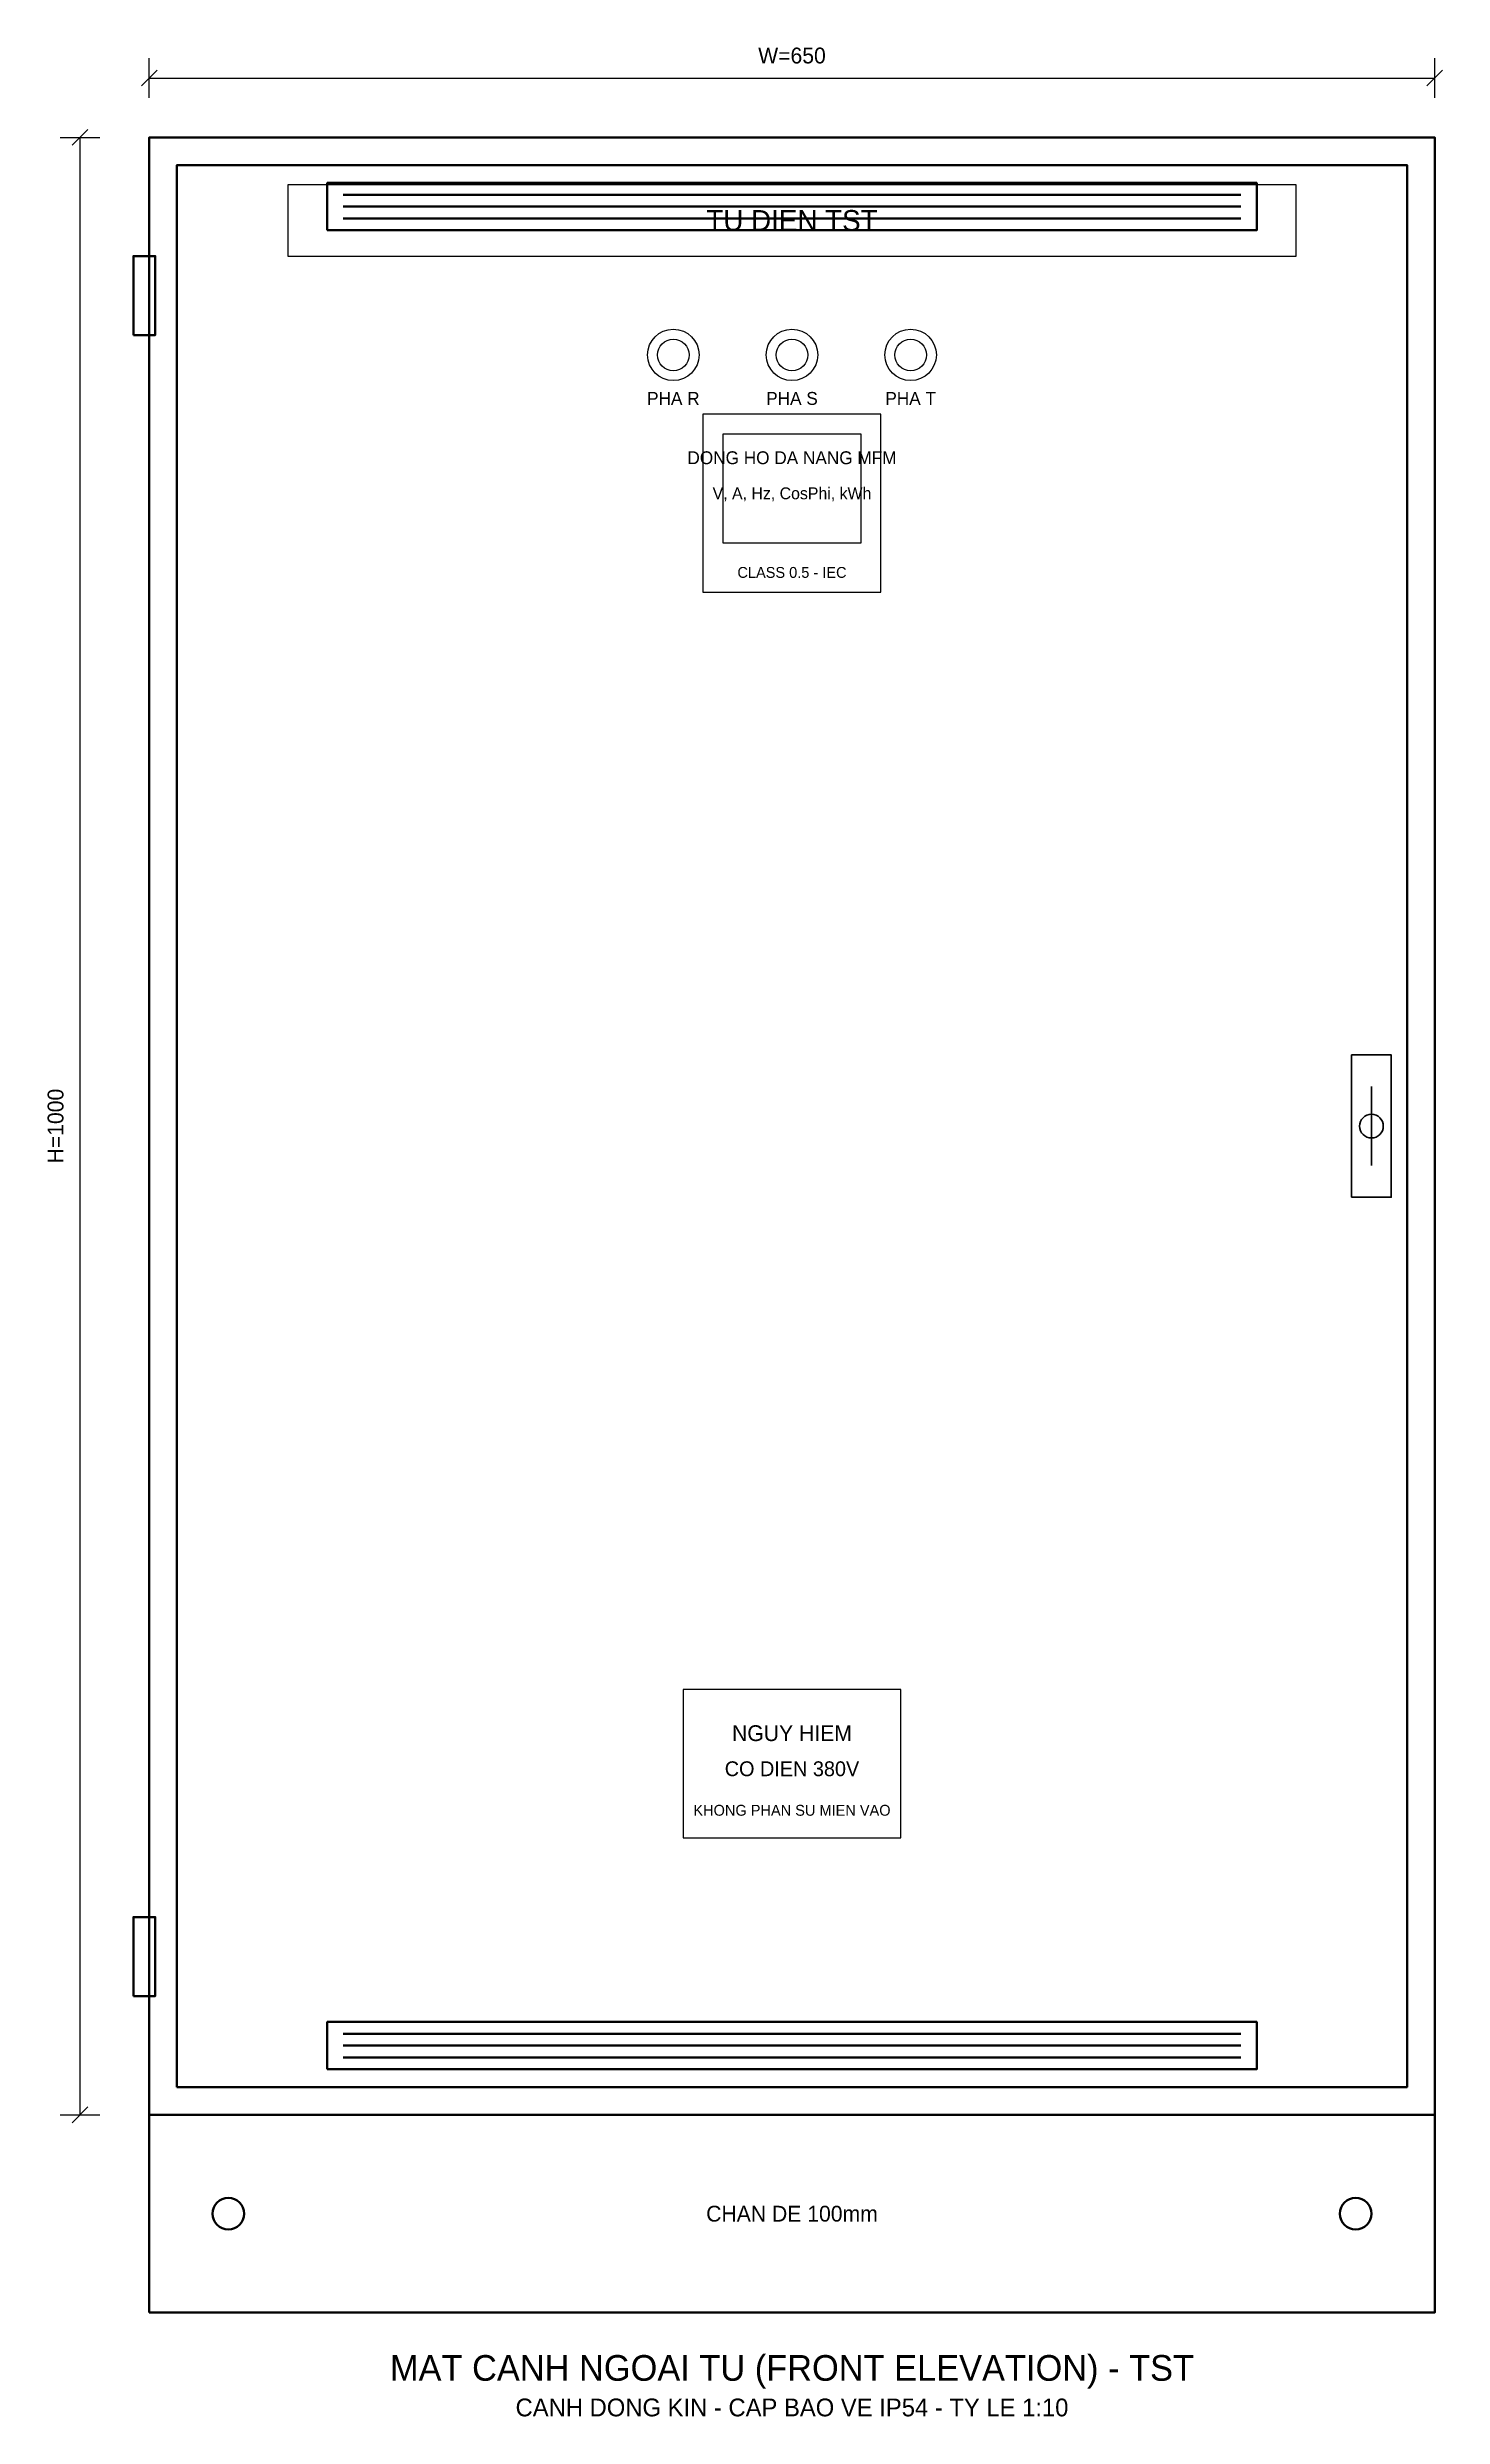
# Model space of a CAD drawing. Header units: metres. Extents: x 48 to 4090, y 45 to 1246.
# Drawn here: x 48 to 754, y 47 to 1246 of the extents above; entities that cross this region are included whole.
import ezdxf
from ezdxf.enums import TextEntityAlignment as Align

# ---------------------------------------------------------------- set-up
doc = ezdxf.new("R2010")
doc.units = ezdxf.units.M
for name, color, linetype, lineweight in [('0_DEVICES', 7, 'Continuous', 30), ('0_DIM', 1, 'Continuous', 15), ('0_DOOR_ITEMS', 1, 'Continuous', 25), ('0_FRAME', 6, 'Continuous', 40), ('0_PLATE', 4, 'Continuous', 25), ('0_TEXT', 7, 'Continuous', 20), ('0_TEXT_TITLE', 3, 'Continuous', 30)]:
    doc.layers.add(name, color=color, linetype=linetype, lineweight=lineweight)

msp = doc.modelspace()

# ---------------------------------------------------------------- texts
at = {"layer": '0_TEXT', "color": 1}
msp.add_text('W=650', height=8, dxfattribs=at).set_placement((425, 1235), align=Align.BOTTOM_CENTER)
msp.add_text('PHA R', height=6.5, dxfattribs=at).set_placement((365, 1068), align=Align.MIDDLE_CENTER)
at = {"layer": '0_TEXT', "color": 2}
for s, height, p in [('PHA S', 6.5, (425, 1068)), ('KHONG PHAN SU MIEN VAO', 5.5, (425, 354))]:
    msp.add_text(s, height=height, dxfattribs=at).set_placement(p, align=Align.MIDDLE_CENTER)
at = {"layer": '0_TEXT', "color": 3}
msp.add_text('PHA T', height=6.5, dxfattribs=at).set_placement((485, 1068), align=Align.MIDDLE_CENTER)
at = {"layer": '0_TEXT'}
for s, height, p in [('V, A, Hz, CosPhi, kWh', 6, (425, 1020)), ('CLASS 0.5 - IEC', 5.5, (425, 980)), ('CHAN DE 100mm', 8, (425, 150)), ('CANH DONG KIN - CAP BAO VE IP54 - TY LE 1:10', 9, (425, 52))]:
    msp.add_text(s, height=height, dxfattribs=at).set_placement(p, align=Align.MIDDLE_CENTER)
at = {"layer": '0_TEXT', "color": 1}
msp.add_text('H=1000', height=8, rotation=90, dxfattribs=at).set_placement((59, 700), align=Align.BOTTOM_CENTER)
at = {"layer": '0_TEXT_TITLE', "color": 3}
for s, height, p in [('TU DIEN TST', 10.5, (425, 1158)), ('DONG HO DA NANG MFM', 6.5, (425, 1038))]:
    msp.add_text(s, height=height, dxfattribs=at).set_placement(p, align=Align.MIDDLE_CENTER)
at = {"layer": '0_TEXT_TITLE', "color": 1}
for s, height, p in [('NGUY HIEM', 8, (425, 393)), ('CO DIEN 380V', 7.5, (425, 375))]:
    msp.add_text(s, height=height, dxfattribs=at).set_placement(p, align=Align.MIDDLE_CENTER)
at = {"layer": '0_TEXT_TITLE'}
msp.add_text('MAT CANH NGOAI TU (FRONT ELEVATION) - TST', height=13, dxfattribs=at).set_placement((425, 72), align=Align.MIDDLE_CENTER)

# ---------------------------------------------------------------- linework, layer by layer
at = {"layer": '0_DEVICES'}
msp.add_line((718, 680), (718, 720), dxfattribs=at)
msp.add_lwpolyline([(708, 664), (728, 664), (728, 736), (708, 736), (708, 664)], close=True, dxfattribs=at)
msp.add_circle((718, 700), 6, dxfattribs=at)
at = {"layer": '0_DIM', "color": 1}
for p, q in [((100, 1220), (100, 1240)), ((750, 1220), (750, 1240)), ((96, 1226), (104, 1234)), ((100, 1230), (750, 1230)), ((746, 1226), (754, 1234)), ((55, 1200), (75, 1200)), ((61, 1196), (69, 1204)), ((65, 200), (65, 1200)), ((61, 196), (69, 204)), ((55, 200), (75, 200))]:
    msp.add_line(p, q, dxfattribs=at)
at = {"layer": '0_DOOR_ITEMS', "color": 7}
msp.add_lwpolyline([(380, 970), (470, 970), (470, 1060), (380, 1060), (380, 970)], close=True, dxfattribs=at)
at = {"layer": '0_DOOR_ITEMS', "color": 4}
msp.add_lwpolyline([(390, 995), (460, 995), (460, 1050), (390, 1050), (390, 995)], close=True, dxfattribs=at)
at = {"layer": '0_DOOR_ITEMS', "color": 2}
msp.add_lwpolyline([(370, 340), (480, 340), (480, 415), (370, 415), (370, 340)], close=True, dxfattribs=at)
at = {"layer": '0_DOOR_ITEMS', "color": 1}
for radius in [13, 8]:
    msp.add_circle((365, 1090), radius, dxfattribs=at)
at = {"layer": '0_DOOR_ITEMS', "color": 2}
for radius in [13, 8]:
    msp.add_circle((425, 1090), radius, dxfattribs=at)
at = {"layer": '0_DOOR_ITEMS', "color": 3}
for radius in [13, 8]:
    msp.add_circle((485, 1090), radius, dxfattribs=at)
at = {"layer": '0_FRAME'}
for p, q in [((198, 1171), (652, 1171)), ((198, 1165), (652, 1165)), ((198, 1159), (652, 1159)), ((198, 241), (652, 241)), ((198, 235), (652, 235)), ((198, 229), (652, 229))]:
    msp.add_line(p, q, dxfattribs=at)
for points in [[(100, 200), (750, 200), (750, 1200), (100, 1200), (100, 200)], [(114, 214), (736, 214), (736, 1186), (114, 1186), (114, 214)], [(190, 1153), (660, 1153), (660, 1177), (190, 1177), (190, 1153)], [(92, 1100), (103, 1100), (103, 1140), (92, 1140), (92, 1100)], [(92, 260), (103, 260), (103, 300), (92, 300), (92, 260)], [(190, 223), (660, 223), (660, 247), (190, 247), (190, 223)], [(100, 100), (750, 100), (750, 200), (100, 200), (100, 100)]]:
    msp.add_lwpolyline(points, close=True, dxfattribs=at)
for centre in [(140, 150), (710, 150)]:
    msp.add_circle(centre, 8, dxfattribs=at)
at = {"layer": '0_PLATE', "color": 4}
msp.add_lwpolyline([(170, 1140), (680, 1140), (680, 1176), (170, 1176), (170, 1140)], close=True, dxfattribs=at)

msp.set_redraw_order([(e.dxf.handle, doc.entitydb.next_handle()) for e in msp.query("TEXT MTEXT ATTDEF DIMENSION ARC_DIMENSION")])  # texts and dimensions are drawn at this point

doc.saveas('drawing.dxf')
